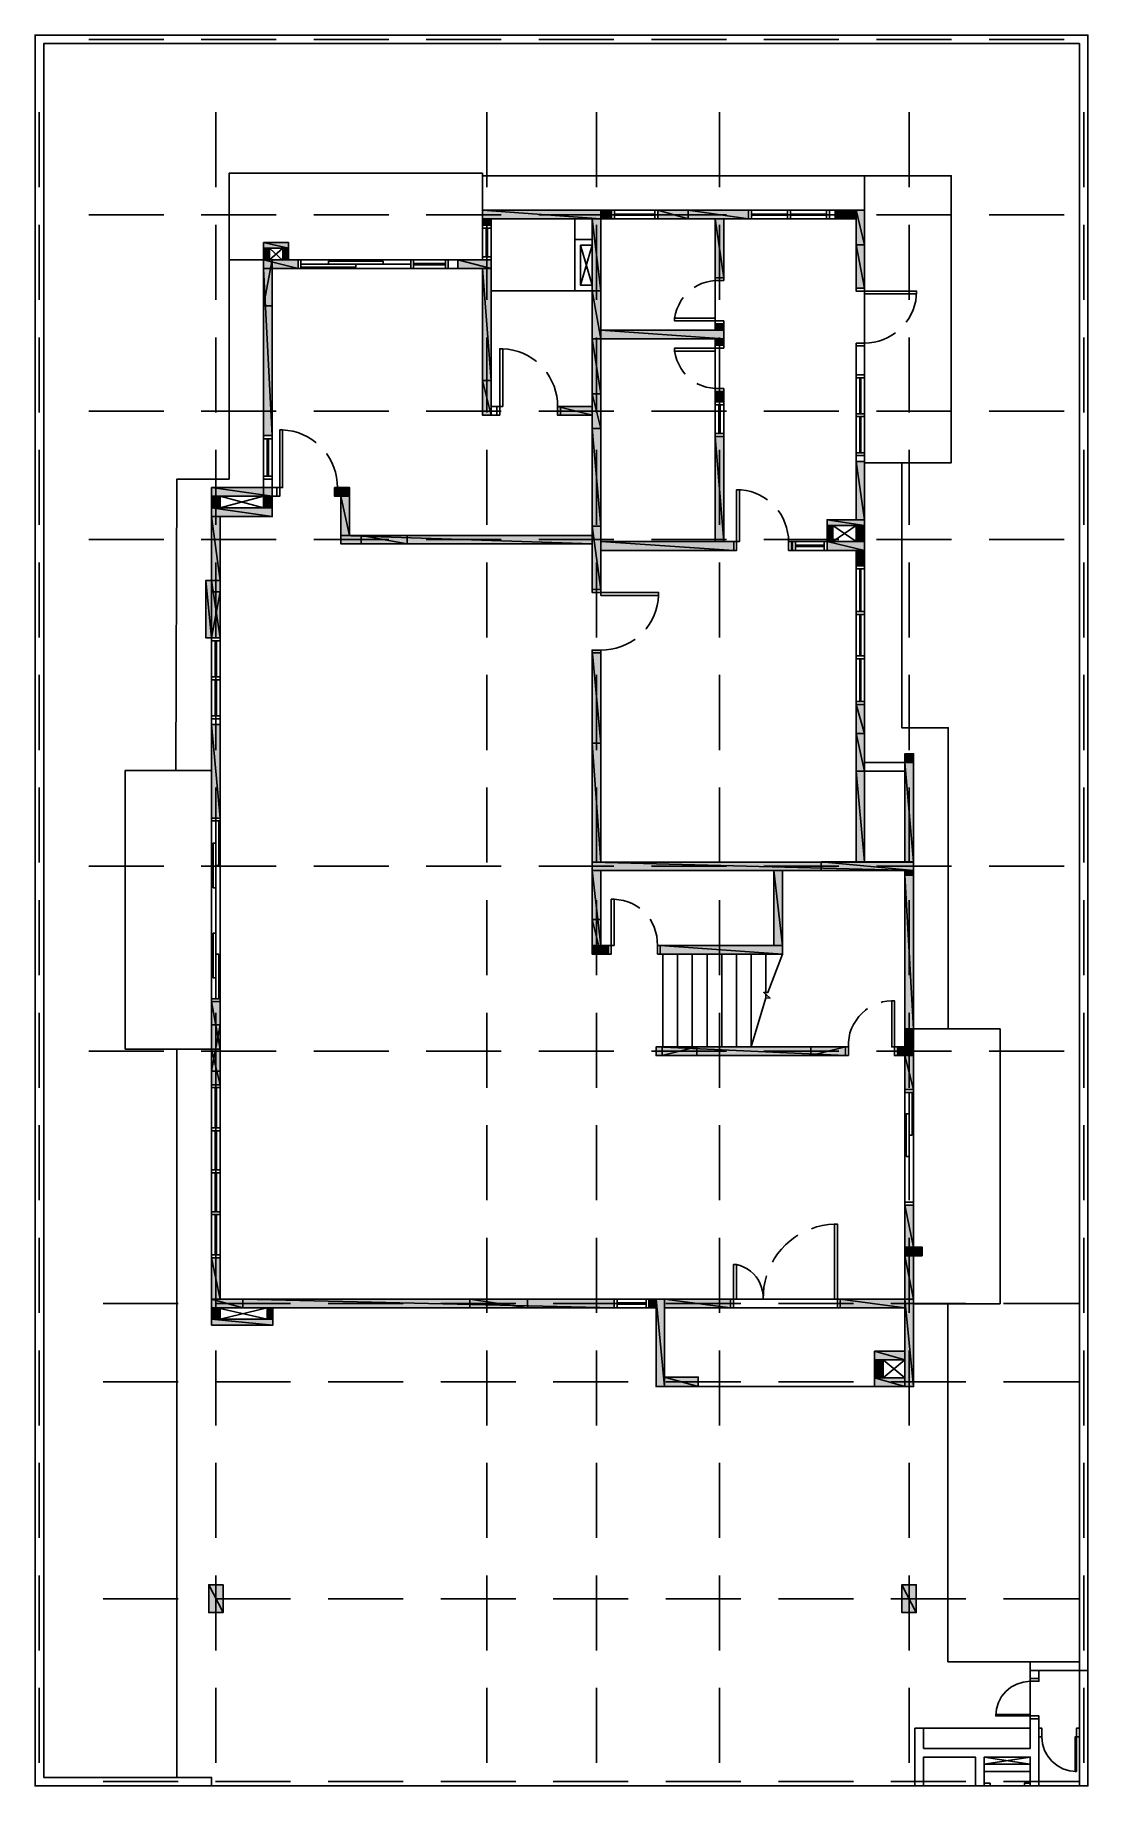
# Model space of a CAD drawing. Header units: millimetres. Extents: x -73 to 18170, y -77 to 30262.
import ezdxf

# ---------------------------------------------------------------- set-up
doc = ezdxf.new("R2010")
doc.units = ezdxf.units.MM
for name, color, linetype, true_color in [('SRC-FILLSTROKE-000000', 7, 'Continuous', 0x000000), ('SRC-FILLSTROKE-636466', 7, 'Continuous', 0x636466), ('SRC-STROKE-000000', 7, 'Continuous', 0x000000), ('SRC-STROKE-636466', 7, 'Continuous', 0x636466), ('SRC-STROKE-767676', 7, 'Continuous', 0x767676), ('SRC-STROKE-808080', 7, 'Continuous', 0x808080), ('SRC-STROKE-939598', 7, 'Continuous', 0x939598)]:
    doc.layers.add(name, color=color, linetype=linetype, true_color=true_color)

msp = doc.modelspace()

# ---------------------------------------------------------------- hatches: boundary and pattern name
at = {"layer": 'SRC-FILLSTROKE-000000', "true_color": 0x000000}
h = msp.add_hatch(color=7, dxfattribs=at)
h.dxf.hatch_style = 1
h.paths.add_polyline_path([(9731, 27225), (7679, 27225), (9731, 27075), (9731, 27225)])
h = msp.add_hatch(color=7, dxfattribs=at)
h.dxf.hatch_style = 1
h.paths.add_polyline_path([(7679, 27225), (9731, 27075), (7679, 27075), (7679, 27225)])
h = msp.add_hatch(color=7, dxfattribs=at)
h.dxf.hatch_style = 1
h.paths.add_polyline_path([(7831, 27075), (7679, 27075), (7831, 26967), (7831, 27075)])
h = msp.add_hatch(color=7, dxfattribs=at)
h.dxf.hatch_style = 1
h.paths.add_polyline_path([(7679, 27075), (7831, 26967), (7679, 26967), (7679, 27075)])
h = msp.add_hatch(color=7, dxfattribs=at)
h.dxf.hatch_style = 1
h.paths.add_polyline_path([(9731, 27075), (9579, 27075), (9731, 25827), (9731, 27075)])
h = msp.add_hatch(color=7, dxfattribs=at)
h.dxf.hatch_style = 1
h.paths.add_polyline_path([(9579, 27075), (9731, 25827), (9579, 25827), (9579, 27075)])
h = msp.add_hatch(color=7, dxfattribs=at)
h.dxf.hatch_style = 1
h.paths.add_polyline_path([(9915, 27225), (9731, 27225), (9915, 27075), (9915, 27225)])
h = msp.add_hatch(color=7, dxfattribs=at)
h.dxf.hatch_style = 1
h.paths.add_polyline_path([(9731, 27225), (9915, 27075), (9731, 27075), (9731, 27225)])
h = msp.add_hatch(color=7, dxfattribs=at)
h.dxf.hatch_style = 1
h.paths.add_polyline_path([(11241, 27225), (10715, 27225), (11241, 27075), (11241, 27225)])
h = msp.add_hatch(color=7, dxfattribs=at)
h.dxf.hatch_style = 1
h.paths.add_polyline_path([(10715, 27225), (11241, 27075), (10715, 27075), (10715, 27225)])
h = msp.add_hatch(color=7, dxfattribs=at)
h.dxf.hatch_style = 1
h.paths.add_polyline_path([(11861, 27075), (11709, 27075), (11861, 26057), (11861, 27075)])
h = msp.add_hatch(color=7, dxfattribs=at)
h.dxf.hatch_style = 1
h.paths.add_polyline_path([(11709, 27075), (11861, 26057), (11709, 26057), (11709, 27075)])
h = msp.add_hatch(color=7, dxfattribs=at)
h.dxf.hatch_style = 1
h.paths.add_polyline_path([(14151, 27225), (13789, 27225), (14151, 27075), (14151, 27225)])
h = msp.add_hatch(color=7, dxfattribs=at)
h.dxf.hatch_style = 1
h.paths.add_polyline_path([(13789, 27225), (14151, 27075), (13789, 27075), (13789, 27225)])
h = msp.add_hatch(color=7, dxfattribs=at)
h.dxf.hatch_style = 1
h.paths.add_polyline_path([(4319, 26666), (3886, 26666), (4319, 26566), (4319, 26666)])
h = msp.add_hatch(color=7, dxfattribs=at)
h.dxf.hatch_style = 1
h.paths.add_polyline_path([(3886, 26666), (4319, 26566), (3886, 26566), (3886, 26666)])
h = msp.add_hatch(color=7, dxfattribs=at)
h.dxf.hatch_style = 1
h.paths.add_polyline_path([(3987, 26566), (3886, 26566), (3987, 26367), (3987, 26566)])
h = msp.add_hatch(color=7, dxfattribs=at)
h.dxf.hatch_style = 1
h.paths.add_polyline_path([(3886, 26566), (3987, 26367), (3886, 26367), (3886, 26566)])
h = msp.add_hatch(color=7, dxfattribs=at)
h.dxf.hatch_style = 1
h.paths.add_polyline_path([(4319, 26566), (4219, 26566), (4319, 26367), (4319, 26566)])
h = msp.add_hatch(color=7, dxfattribs=at)
h.dxf.hatch_style = 1
h.paths.add_polyline_path([(4219, 26566), (4319, 26367), (4219, 26367), (4219, 26566)])
h = msp.add_hatch(color=7, dxfattribs=at)
h.dxf.hatch_style = 1
h.paths.add_polyline_path([(14301, 26624), (14151, 26624), (14301, 25875), (14301, 26624)])
h = msp.add_hatch(color=7, dxfattribs=at)
h.dxf.hatch_style = 1
h.paths.add_polyline_path([(14151, 26624), (14301, 25875), (14151, 25875), (14151, 26624)])
h = msp.add_hatch(color=7, dxfattribs=at)
h.dxf.hatch_style = 1
h.paths.add_polyline_path([(4486, 26367), (3886, 26367), (4486, 26217), (4486, 26367)])
h = msp.add_hatch(color=7, dxfattribs=at)
h.dxf.hatch_style = 1
h.paths.add_polyline_path([(3886, 26367), (4486, 26217), (3886, 26217), (3886, 26367)])
h = msp.add_hatch(color=7, dxfattribs=at)
h.dxf.hatch_style = 1
h.paths.add_polyline_path([(3886, 26367), (3886, 25567), (4037, 26367), (3886, 26367)])
h = msp.add_hatch(color=7, dxfattribs=at)
h.dxf.hatch_style = 1
h.paths.add_polyline_path([(3886, 25567), (4037, 26367), (4037, 25567), (3886, 25567)])
h = msp.add_hatch(color=7, dxfattribs=at)
h.dxf.hatch_style = 1
h.paths.add_polyline_path([(4037, 26217), (3886, 26217), (4037, 23320), (4037, 26217)])
h = msp.add_hatch(color=7, dxfattribs=at)
h.dxf.hatch_style = 1
h.paths.add_polyline_path([(3886, 26217), (4037, 23320), (3886, 23320), (3886, 26217)])
h = msp.add_hatch(color=7, dxfattribs=at)
h.dxf.hatch_style = 1
h.paths.add_polyline_path([(7831, 26367), (7250, 26367), (7831, 26217), (7831, 26367)])
h = msp.add_hatch(color=7, dxfattribs=at)
h.dxf.hatch_style = 1
h.paths.add_polyline_path([(7250, 26367), (7831, 26217), (7250, 26217), (7250, 26367)])
h = msp.add_hatch(color=7, dxfattribs=at)
h.dxf.hatch_style = 1
h.paths.add_polyline_path([(7831, 26217), (7679, 26217), (7831, 24276), (7831, 26217)])
h = msp.add_hatch(color=7, dxfattribs=at)
h.dxf.hatch_style = 1
h.paths.add_polyline_path([(7679, 26217), (7831, 24276), (7679, 24276), (7679, 26217)])
h = msp.add_hatch(color=7, dxfattribs=at)
h.dxf.hatch_style = 1
h.paths.add_polyline_path([(9731, 25827), (9579, 25827), (9731, 24997), (9731, 25827)])
h = msp.add_hatch(color=7, dxfattribs=at)
h.dxf.hatch_style = 1
h.paths.add_polyline_path([(9579, 25827), (9731, 24997), (9579, 24997), (9579, 25827)])
h = msp.add_hatch(color=7, dxfattribs=at)
h.dxf.hatch_style = 1
h.paths.add_polyline_path([(11861, 25257), (11709, 25257), (11861, 25147), (11861, 25257)])
h = msp.add_hatch(color=7, dxfattribs=at)
h.dxf.hatch_style = 1
h.paths.add_polyline_path([(11709, 25257), (11861, 25147), (11709, 25147), (11709, 25257)])
h = msp.add_hatch(color=7, dxfattribs=at)
h.dxf.hatch_style = 1
h.paths.add_polyline_path([(9731, 24997), (9579, 24997), (9731, 24046), (9731, 24997)])
h = msp.add_hatch(color=7, dxfattribs=at)
h.dxf.hatch_style = 1
h.paths.add_polyline_path([(9579, 24997), (9731, 24046), (9579, 24046), (9579, 24997)])
h = msp.add_hatch(color=7, dxfattribs=at)
h.dxf.hatch_style = 1
h.paths.add_polyline_path([(11861, 25147), (9731, 25147), (11861, 24997), (11861, 25147)])
h = msp.add_hatch(color=7, dxfattribs=at)
h.dxf.hatch_style = 1
h.paths.add_polyline_path([(9731, 25147), (11861, 24997), (9731, 24997), (9731, 25147)])
h = msp.add_hatch(color=7, dxfattribs=at)
h.dxf.hatch_style = 1
h.paths.add_polyline_path([(11861, 24997), (11709, 24997), (11861, 24887), (11861, 24997)])
h = msp.add_hatch(color=7, dxfattribs=at)
h.dxf.hatch_style = 1
h.paths.add_polyline_path([(11709, 24997), (11861, 24887), (11709, 24887), (11709, 24997)])
h = msp.add_hatch(color=7, dxfattribs=at)
h.dxf.hatch_style = 1
h.paths.add_polyline_path([(11861, 24087), (11709, 24087), (11861, 23905), (11861, 24087)])
h = msp.add_hatch(color=7, dxfattribs=at)
h.dxf.hatch_style = 1
h.paths.add_polyline_path([(11709, 24087), (11861, 23905), (11709, 23905), (11709, 24087)])
h = msp.add_hatch(color=7, dxfattribs=at)
h.dxf.hatch_style = 1
h.paths.add_polyline_path([(9579, 23827), (8979, 23827), (9579, 23676), (9579, 23827)])
h = msp.add_hatch(color=7, dxfattribs=at)
h.dxf.hatch_style = 1
h.paths.add_polyline_path([(8979, 23827), (9579, 23676), (8979, 23676), (8979, 23827)])
h = msp.add_hatch(color=7, dxfattribs=at)
h.dxf.hatch_style = 1
h.paths.add_polyline_path([(9731, 23446), (9579, 23446), (9731, 21754), (9731, 23446)])
h = msp.add_hatch(color=7, dxfattribs=at)
h.dxf.hatch_style = 1
h.paths.add_polyline_path([(9579, 23446), (9731, 21754), (9579, 21754), (9579, 23446)])
h = msp.add_hatch(color=7, dxfattribs=at)
h.dxf.hatch_style = 1
h.paths.add_polyline_path([(11861, 23307), (11709, 23307), (11861, 21485), (11861, 23307)])
h = msp.add_hatch(color=7, dxfattribs=at)
h.dxf.hatch_style = 1
h.paths.add_polyline_path([(11709, 23307), (11861, 21485), (11709, 21485), (11709, 23307)])
h = msp.add_hatch(color=7, dxfattribs=at)
h.dxf.hatch_style = 1
h.paths.add_polyline_path([(14301, 22874), (14151, 22874), (14301, 21864), (14301, 22874)])
h = msp.add_hatch(color=7, dxfattribs=at)
h.dxf.hatch_style = 1
h.paths.add_polyline_path([(14151, 22874), (14301, 21864), (14151, 21864), (14151, 22874)])
h = msp.add_hatch(color=7, dxfattribs=at)
h.dxf.hatch_style = 1
h.paths.add_polyline_path([(3136, 22269), (2986, 22269), (3136, 22070), (3136, 22269)])
h = msp.add_hatch(color=7, dxfattribs=at)
h.dxf.hatch_style = 1
h.paths.add_polyline_path([(2986, 22269), (3136, 22070), (2986, 22070), (2986, 22269)])
h = msp.add_hatch(color=7, dxfattribs=at)
h.dxf.hatch_style = 1
h.paths.add_polyline_path([(4037, 22269), (3886, 22269), (4037, 22070), (4037, 22269)])
h = msp.add_hatch(color=7, dxfattribs=at)
h.dxf.hatch_style = 1
h.paths.add_polyline_path([(3886, 22269), (4037, 22070), (3886, 22070), (3886, 22269)])
h = msp.add_hatch(color=7, dxfattribs=at)
h.dxf.hatch_style = 1
h.paths.add_polyline_path([(5376, 22419), (5116, 22419), (5376, 22269), (5376, 22419)])
h = msp.add_hatch(color=7, dxfattribs=at)
h.dxf.hatch_style = 1
h.paths.add_polyline_path([(5116, 22419), (5376, 22269), (5116, 22269), (5116, 22419)])
h = msp.add_hatch(color=7, dxfattribs=at)
h.dxf.hatch_style = 1
h.paths.add_polyline_path([(5376, 22269), (5227, 22269), (5376, 21593), (5376, 22269)])
h = msp.add_hatch(color=7, dxfattribs=at)
h.dxf.hatch_style = 1
h.paths.add_polyline_path([(5227, 22269), (5376, 21593), (5227, 21593), (5227, 22269)])
h = msp.add_hatch(color=7, dxfattribs=at)
h.dxf.hatch_style = 1
h.paths.add_polyline_path([(4037, 22070), (2986, 22070), (4037, 21918), (4037, 22070)])
h = msp.add_hatch(color=7, dxfattribs=at)
h.dxf.hatch_style = 1
h.paths.add_polyline_path([(2986, 22070), (4037, 21918), (2986, 21918), (2986, 22070)])
h = msp.add_hatch(color=7, dxfattribs=at)
h.dxf.hatch_style = 1
h.paths.add_polyline_path([(3136, 21918), (2986, 21918), (3136, 20813), (3136, 21918)])
h = msp.add_hatch(color=7, dxfattribs=at)
h.dxf.hatch_style = 1
h.paths.add_polyline_path([(2986, 21918), (3136, 20813), (2986, 20813), (2986, 21918)])
h = msp.add_hatch(color=7, dxfattribs=at)
h.dxf.hatch_style = 1
h.paths.add_polyline_path([(14301, 21864), (13651, 21864), (14301, 21765), (14301, 21864)])
h = msp.add_hatch(color=7, dxfattribs=at)
h.dxf.hatch_style = 1
h.paths.add_polyline_path([(13651, 21864), (14301, 21765), (13651, 21765), (13651, 21864)])
h = msp.add_hatch(color=7, dxfattribs=at)
h.dxf.hatch_style = 1
h.paths.add_polyline_path([(9579, 21593), (5227, 21593), (9579, 21444), (9579, 21593)])
h = msp.add_hatch(color=7, dxfattribs=at)
h.dxf.hatch_style = 1
h.paths.add_polyline_path([(5227, 21593), (9579, 21444), (5227, 21444), (5227, 21593)])
h = msp.add_hatch(color=7, dxfattribs=at)
h.dxf.hatch_style = 1
h.paths.add_polyline_path([(5575, 21444), (6377, 21444), (5575, 21593), (5575, 21444)])
h = msp.add_hatch(color=7, dxfattribs=at)
h.dxf.hatch_style = 1
h.paths.add_polyline_path([(6377, 21444), (5575, 21593), (6377, 21593), (6377, 21444)])
h = msp.add_hatch(color=7, dxfattribs=at)
h.dxf.hatch_style = 1
h.paths.add_polyline_path([(13750, 21765), (13651, 21765), (13750, 21485), (13750, 21765)])
h = msp.add_hatch(color=7, dxfattribs=at)
h.dxf.hatch_style = 1
h.paths.add_polyline_path([(13651, 21765), (13750, 21485), (13651, 21485), (13651, 21765)])
h = msp.add_hatch(color=7, dxfattribs=at)
h.dxf.hatch_style = 1
h.paths.add_polyline_path([(14301, 21765), (14151, 21765), (14301, 21485), (14301, 21765)])
h = msp.add_hatch(color=7, dxfattribs=at)
h.dxf.hatch_style = 1
h.paths.add_polyline_path([(14151, 21765), (14301, 21485), (14151, 21485), (14151, 21765)])
h = msp.add_hatch(color=7, dxfattribs=at)
h.dxf.hatch_style = 1
h.paths.add_polyline_path([(12032, 21485), (9731, 21485), (12032, 21333), (12032, 21485)])
h = msp.add_hatch(color=7, dxfattribs=at)
h.dxf.hatch_style = 1
h.paths.add_polyline_path([(9731, 21485), (12032, 21333), (9731, 21333), (9731, 21485)])
h = msp.add_hatch(color=7, dxfattribs=at)
h.dxf.hatch_style = 1
h.paths.add_polyline_path([(14301, 21485), (13651, 21485), (14301, 21333), (14301, 21485)])
h = msp.add_hatch(color=7, dxfattribs=at)
h.dxf.hatch_style = 1
h.paths.add_polyline_path([(13651, 21485), (14301, 21333), (13651, 21333), (13651, 21485)])
h = msp.add_hatch(color=7, dxfattribs=at)
h.dxf.hatch_style = 1
h.paths.add_polyline_path([(14301, 21333), (14151, 21333), (14301, 21065), (14301, 21333)])
h = msp.add_hatch(color=7, dxfattribs=at)
h.dxf.hatch_style = 1
h.paths.add_polyline_path([(14151, 21333), (14301, 21065), (14151, 21065), (14151, 21333)])
h = msp.add_hatch(color=7, dxfattribs=at)
h.dxf.hatch_style = 1
h.paths.add_polyline_path([(2986, 20813), (2887, 20813), (2986, 19815), (2986, 20813)])
h = msp.add_hatch(color=7, dxfattribs=at)
h.dxf.hatch_style = 1
h.paths.add_polyline_path([(2887, 20813), (2986, 19815), (2887, 19815), (2887, 20813)])
h = msp.add_hatch(color=7, dxfattribs=at)
h.dxf.hatch_style = 1
h.paths.add_polyline_path([(3136, 20813), (2986, 20813), (3136, 19815), (3136, 20813)])
h = msp.add_hatch(color=7, dxfattribs=at)
h.dxf.hatch_style = 1
h.paths.add_polyline_path([(2986, 20813), (3136, 19815), (2986, 19815), (2986, 20813)])
h = msp.add_hatch(color=7, dxfattribs=at)
h.dxf.hatch_style = 1
h.paths.add_polyline_path([(3136, 19815), (3136, 20614), (2986, 19815), (3136, 19815)])
h = msp.add_hatch(color=7, dxfattribs=at)
h.dxf.hatch_style = 1
h.paths.add_polyline_path([(3136, 20614), (2986, 19815), (2986, 20614), (3136, 20614)])
h = msp.add_hatch(color=7, dxfattribs=at)
h.dxf.hatch_style = 1
h.paths.add_polyline_path([(9731, 19604), (9579, 19604), (9731, 17990), (9731, 19604)])
h = msp.add_hatch(color=7, dxfattribs=at)
h.dxf.hatch_style = 1
h.paths.add_polyline_path([(9579, 19604), (9731, 17990), (9579, 17990), (9579, 19604)])
h = msp.add_hatch(color=7, dxfattribs=at)
h.dxf.hatch_style = 1
h.paths.add_polyline_path([(14301, 18664), (14151, 18664), (14301, 18159), (14301, 18664)])
h = msp.add_hatch(color=7, dxfattribs=at)
h.dxf.hatch_style = 1
h.paths.add_polyline_path([(14151, 18664), (14301, 18159), (14151, 18159), (14151, 18664)])
h = msp.add_hatch(color=7, dxfattribs=at)
h.dxf.hatch_style = 1
h.paths.add_polyline_path([(3136, 18313), (2986, 18313), (3136, 16695), (3136, 18313)])
h = msp.add_hatch(color=7, dxfattribs=at)
h.dxf.hatch_style = 1
h.paths.add_polyline_path([(2986, 18313), (3136, 16695), (2986, 16695), (2986, 18313)])
h = msp.add_hatch(color=7, dxfattribs=at)
h.dxf.hatch_style = 1
h.paths.add_polyline_path([(9731, 17990), (9579, 17990), (9731, 15932), (9731, 17990)])
h = msp.add_hatch(color=7, dxfattribs=at)
h.dxf.hatch_style = 1
h.paths.add_polyline_path([(9579, 17990), (9731, 15932), (9579, 15932), (9579, 17990)])
h = msp.add_hatch(color=7, dxfattribs=at)
h.dxf.hatch_style = 1
h.paths.add_polyline_path([(14301, 18159), (14151, 18159), (14301, 17509), (14301, 18159)])
h = msp.add_hatch(color=7, dxfattribs=at)
h.dxf.hatch_style = 1
h.paths.add_polyline_path([(14151, 18159), (14301, 17509), (14151, 17509), (14151, 18159)])
h = msp.add_hatch(color=7, dxfattribs=at)
h.dxf.hatch_style = 1
h.paths.add_polyline_path([(15148, 17808), (14998, 17808), (15148, 17659), (15148, 17808)])
h = msp.add_hatch(color=7, dxfattribs=at)
h.dxf.hatch_style = 1
h.paths.add_polyline_path([(14998, 17808), (15148, 17659), (14998, 17659), (14998, 17808)])
h = msp.add_hatch(color=7, dxfattribs=at)
h.dxf.hatch_style = 1
h.paths.add_polyline_path([(15148, 17659), (14998, 17659), (15148, 15934), (15148, 17659)])
h = msp.add_hatch(color=7, dxfattribs=at)
h.dxf.hatch_style = 1
h.paths.add_polyline_path([(14998, 17659), (15148, 15934), (14998, 15934), (14998, 17659)])
h = msp.add_hatch(color=7, dxfattribs=at)
h.dxf.hatch_style = 1
h.paths.add_polyline_path([(14301, 17509), (14151, 17509), (14301, 15934), (14301, 17509)])
h = msp.add_hatch(color=7, dxfattribs=at)
h.dxf.hatch_style = 1
h.paths.add_polyline_path([(14151, 17509), (14301, 15934), (14151, 15934), (14151, 17509)])
h = msp.add_hatch(color=7, dxfattribs=at)
h.dxf.hatch_style = 1
h.paths.add_polyline_path([(15148, 15932), (9579, 15932), (15148, 15785), (15148, 15932)])
h = msp.add_hatch(color=7, dxfattribs=at)
h.dxf.hatch_style = 1
h.paths.add_polyline_path([(9579, 15932), (15148, 15785), (9579, 15785), (9579, 15932)])
h = msp.add_hatch(color=7, dxfattribs=at)
h.dxf.hatch_style = 1
h.paths.add_polyline_path([(9731, 15785), (9579, 15785), (9731, 14487), (9731, 15785)])
h = msp.add_hatch(color=7, dxfattribs=at)
h.dxf.hatch_style = 1
h.paths.add_polyline_path([(9579, 15785), (9731, 14487), (9579, 14487), (9579, 15785)])
h = msp.add_hatch(color=7, dxfattribs=at)
h.dxf.hatch_style = 1
h.paths.add_polyline_path([(12879, 15785), (12730, 15785), (12879, 14487), (12879, 15785)])
h = msp.add_hatch(color=7, dxfattribs=at)
h.dxf.hatch_style = 1
h.paths.add_polyline_path([(12730, 15785), (12879, 14487), (12730, 14487), (12730, 15785)])
h = msp.add_hatch(color=7, dxfattribs=at)
h.dxf.hatch_style = 1
h.paths.add_polyline_path([(15148, 15934), (13549, 15934), (15148, 15785), (15148, 15934)])
h = msp.add_hatch(color=7, dxfattribs=at)
h.dxf.hatch_style = 1
h.paths.add_polyline_path([(13549, 15934), (15148, 15785), (13549, 15785), (13549, 15934)])
h = msp.add_hatch(color=7, dxfattribs=at)
h.dxf.hatch_style = 1
h.paths.add_polyline_path([(15148, 15934), (14151, 15934), (15148, 15932), (15148, 15934)])
h = msp.add_hatch(color=7, dxfattribs=at)
h.dxf.hatch_style = 1
h.paths.add_polyline_path([(14151, 15934), (15148, 15932), (14151, 15932), (14151, 15934)])
h = msp.add_hatch(color=7, dxfattribs=at)
h.dxf.hatch_style = 1
h.paths.add_polyline_path([(15148, 15785), (14998, 15785), (15148, 15707), (15148, 15785)])
h = msp.add_hatch(color=7, dxfattribs=at)
h.dxf.hatch_style = 1
h.paths.add_polyline_path([(14998, 15785), (15148, 15707), (14998, 15707), (14998, 15785)])
h = msp.add_hatch(color=7, dxfattribs=at)
h.dxf.hatch_style = 1
h.paths.add_polyline_path([(15148, 15707), (14998, 15707), (15148, 13040), (15148, 15707)])
h = msp.add_hatch(color=7, dxfattribs=at)
h.dxf.hatch_style = 1
h.paths.add_polyline_path([(14998, 15707), (15148, 13040), (14998, 13040), (14998, 15707)])
h = msp.add_hatch(color=7, dxfattribs=at)
h.dxf.hatch_style = 1
h.paths.add_polyline_path([(9579, 14337), (9731, 14337), (9579, 14938), (9579, 14337)])
h = msp.add_hatch(color=7, dxfattribs=at)
h.dxf.hatch_style = 1
h.paths.add_polyline_path([(9731, 14337), (9579, 14938), (9731, 14938), (9731, 14337)])
h = msp.add_hatch(color=7, dxfattribs=at)
h.dxf.hatch_style = 1
h.paths.add_polyline_path([(9861, 14487), (9579, 14487), (9861, 14337), (9861, 14487)])
h = msp.add_hatch(color=7, dxfattribs=at)
h.dxf.hatch_style = 1
h.paths.add_polyline_path([(9579, 14487), (9861, 14337), (9579, 14337), (9579, 14487)])
h = msp.add_hatch(color=7, dxfattribs=at)
h.dxf.hatch_style = 1
h.paths.add_polyline_path([(12879, 14487), (10760, 14487), (12879, 14337), (12879, 14487)])
h = msp.add_hatch(color=7, dxfattribs=at)
h.dxf.hatch_style = 1
h.paths.add_polyline_path([(10760, 14487), (12879, 14337), (10760, 14337), (10760, 14487)])
h = msp.add_hatch(color=7, dxfattribs=at)
h.dxf.hatch_style = 1
h.paths.add_polyline_path([(3136, 13514), (2986, 13514), (3136, 12689), (3136, 13514)])
h = msp.add_hatch(color=7, dxfattribs=at)
h.dxf.hatch_style = 1
h.paths.add_polyline_path([(2986, 13514), (3136, 12689), (2986, 12689), (2986, 13514)])
h = msp.add_hatch(color=7, dxfattribs=at)
h.dxf.hatch_style = 1
h.paths.add_polyline_path([(3136, 12309), (3136, 13109), (2986, 12309), (3136, 12309)])
h = msp.add_hatch(color=7, dxfattribs=at)
h.dxf.hatch_style = 1
h.paths.add_polyline_path([(3136, 13109), (2986, 12309), (2986, 13109), (3136, 13109)])
h = msp.add_hatch(color=7, dxfattribs=at)
h.dxf.hatch_style = 1
h.paths.add_polyline_path([(15148, 13040), (14998, 13040), (15148, 12730), (15148, 13040)])
h = msp.add_hatch(color=7, dxfattribs=at)
h.dxf.hatch_style = 1
h.paths.add_polyline_path([(14998, 13040), (15148, 12730), (14998, 12730), (14998, 13040)])
h = msp.add_hatch(color=7, dxfattribs=at)
h.dxf.hatch_style = 1
h.paths.add_polyline_path([(3136, 12689), (2986, 12689), (3136, 12073), (3136, 12689)])
h = msp.add_hatch(color=7, dxfattribs=at)
h.dxf.hatch_style = 1
h.paths.add_polyline_path([(2986, 12689), (3136, 12073), (2986, 12073), (2986, 12689)])
h = msp.add_hatch(color=7, dxfattribs=at)
h.dxf.hatch_style = 1
h.paths.add_polyline_path([(13969, 12730), (10687, 12730), (13969, 12578), (13969, 12730)])
h = msp.add_hatch(color=7, dxfattribs=at)
h.dxf.hatch_style = 1
h.paths.add_polyline_path([(10687, 12730), (13969, 12578), (10687, 12578), (10687, 12730)])
h = msp.add_hatch(color=7, dxfattribs=at)
h.dxf.hatch_style = 1
h.paths.add_polyline_path([(11393, 12578), (11393, 12730), (10793, 12578), (11393, 12578)])
h = msp.add_hatch(color=7, dxfattribs=at)
h.dxf.hatch_style = 1
h.paths.add_polyline_path([(11393, 12730), (10793, 12578), (10793, 12730), (11393, 12730)])
h = msp.add_hatch(color=7, dxfattribs=at)
h.dxf.hatch_style = 1
h.paths.add_polyline_path([(13969, 12578), (13969, 12730), (13369, 12578), (13969, 12578)])
h = msp.add_hatch(color=7, dxfattribs=at)
h.dxf.hatch_style = 1
h.paths.add_polyline_path([(13969, 12730), (13369, 12578), (13369, 12730), (13969, 12730)])
h = msp.add_hatch(color=7, dxfattribs=at)
h.dxf.hatch_style = 1
h.paths.add_polyline_path([(15148, 12730), (14868, 12730), (15148, 12578), (15148, 12730)])
h = msp.add_hatch(color=7, dxfattribs=at)
h.dxf.hatch_style = 1
h.paths.add_polyline_path([(14868, 12730), (15148, 12578), (14868, 12578), (14868, 12730)])
h = msp.add_hatch(color=7, dxfattribs=at)
h.dxf.hatch_style = 1
h.paths.add_polyline_path([(15148, 12578), (14998, 12578), (15148, 11989), (15148, 12578)])
h = msp.add_hatch(color=7, dxfattribs=at)
h.dxf.hatch_style = 1
h.paths.add_polyline_path([(14998, 12578), (15148, 11989), (14998, 11989), (14998, 12578)])
h = msp.add_hatch(color=7, dxfattribs=at)
h.dxf.hatch_style = 1
h.paths.add_polyline_path([(15148, 9989), (14998, 9989), (15148, 9259), (15148, 9989)])
h = msp.add_hatch(color=7, dxfattribs=at)
h.dxf.hatch_style = 1
h.paths.add_polyline_path([(14998, 9989), (15148, 9259), (14998, 9259), (14998, 9989)])
h = msp.add_hatch(color=7, dxfattribs=at)
h.dxf.hatch_style = 1
h.paths.add_polyline_path([(15297, 9259), (14998, 9259), (15297, 9109), (15297, 9259)])
h = msp.add_hatch(color=7, dxfattribs=at)
h.dxf.hatch_style = 1
h.paths.add_polyline_path([(14998, 9259), (15297, 9109), (14998, 9109), (14998, 9259)])
h = msp.add_hatch(color=7, dxfattribs=at)
h.dxf.hatch_style = 1
h.paths.add_polyline_path([(15148, 9109), (14998, 9109), (15148, 8357), (15148, 9109)])
h = msp.add_hatch(color=7, dxfattribs=at)
h.dxf.hatch_style = 1
h.paths.add_polyline_path([(14998, 9109), (15148, 8357), (14998, 8357), (14998, 9109)])
h = msp.add_hatch(color=7, dxfattribs=at)
h.dxf.hatch_style = 1
h.paths.add_polyline_path([(3136, 9072), (2986, 9072), (3136, 8357), (3136, 9072)])
h = msp.add_hatch(color=7, dxfattribs=at)
h.dxf.hatch_style = 1
h.paths.add_polyline_path([(2986, 9072), (3136, 8357), (2986, 8357), (2986, 9072)])
h = msp.add_hatch(color=7, dxfattribs=at)
h.dxf.hatch_style = 1
h.paths.add_polyline_path([(3526, 8357), (2986, 8357), (3526, 8208), (3526, 8357)])
h = msp.add_hatch(color=7, dxfattribs=at)
h.dxf.hatch_style = 1
h.paths.add_polyline_path([(2986, 8357), (3526, 8208), (2986, 8208), (2986, 8357)])
h = msp.add_hatch(color=7, dxfattribs=at)
h.dxf.hatch_style = 1
h.paths.add_polyline_path([(3136, 8208), (2986, 8208), (3136, 8009), (3136, 8208)])
h = msp.add_hatch(color=7, dxfattribs=at)
h.dxf.hatch_style = 1
h.paths.add_polyline_path([(2986, 8208), (3136, 8009), (2986, 8009), (2986, 8208)])
h = msp.add_hatch(color=7, dxfattribs=at)
h.dxf.hatch_style = 1
h.paths.add_polyline_path([(9963, 8357), (3526, 8357), (9963, 8208), (9963, 8357)])
h = msp.add_hatch(color=7, dxfattribs=at)
h.dxf.hatch_style = 1
h.paths.add_polyline_path([(3526, 8357), (9963, 8208), (3526, 8208), (3526, 8357)])
h = msp.add_hatch(color=7, dxfattribs=at)
h.dxf.hatch_style = 1
h.paths.add_polyline_path([(4048, 8208), (3948, 8208), (4048, 8009), (4048, 8208)])
h = msp.add_hatch(color=7, dxfattribs=at)
h.dxf.hatch_style = 1
h.paths.add_polyline_path([(3948, 8208), (4048, 8009), (3948, 8009), (3948, 8208)])
h = msp.add_hatch(color=7, dxfattribs=at)
h.dxf.hatch_style = 1
h.paths.add_polyline_path([(8457, 8357), (7458, 8357), (8457, 8208), (8457, 8357)])
h = msp.add_hatch(color=7, dxfattribs=at)
h.dxf.hatch_style = 1
h.paths.add_polyline_path([(7458, 8357), (8457, 8208), (7458, 8208), (7458, 8357)])
h = msp.add_hatch(color=7, dxfattribs=at)
h.dxf.hatch_style = 1
h.paths.add_polyline_path([(10687, 8357), (10563, 8357), (10687, 8208), (10687, 8357)])
h = msp.add_hatch(color=7, dxfattribs=at)
h.dxf.hatch_style = 1
h.paths.add_polyline_path([(10563, 8357), (10687, 8208), (10563, 8208), (10563, 8357)])
h = msp.add_hatch(color=7, dxfattribs=at)
h.dxf.hatch_style = 1
h.paths.add_polyline_path([(10836, 8357), (10687, 8357), (10836, 6843), (10836, 8357)])
h = msp.add_hatch(color=7, dxfattribs=at)
h.dxf.hatch_style = 1
h.paths.add_polyline_path([(10687, 8357), (10836, 6843), (10687, 6843), (10687, 8357)])
h = msp.add_hatch(color=7, dxfattribs=at)
h.dxf.hatch_style = 1
h.paths.add_polyline_path([(11978, 8357), (10836, 8357), (11978, 8208), (11978, 8357)])
h = msp.add_hatch(color=7, dxfattribs=at)
h.dxf.hatch_style = 1
h.paths.add_polyline_path([(10836, 8357), (11978, 8208), (10836, 8208), (10836, 8357)])
h = msp.add_hatch(color=7, dxfattribs=at)
h.dxf.hatch_style = 1
h.paths.add_polyline_path([(14998, 8357), (13878, 8357), (14998, 8208), (14998, 8357)])
h = msp.add_hatch(color=7, dxfattribs=at)
h.dxf.hatch_style = 1
h.paths.add_polyline_path([(13878, 8357), (14998, 8208), (13878, 8208), (13878, 8357)])
h = msp.add_hatch(color=7, dxfattribs=at)
h.dxf.hatch_style = 1
h.paths.add_polyline_path([(15148, 8357), (14998, 8357), (15148, 6843), (15148, 8357)])
h = msp.add_hatch(color=7, dxfattribs=at)
h.dxf.hatch_style = 1
h.paths.add_polyline_path([(14998, 8357), (15148, 6843), (14998, 6843), (14998, 8357)])
h = msp.add_hatch(color=7, dxfattribs=at)
h.dxf.hatch_style = 1
h.paths.add_polyline_path([(4048, 8009), (2986, 8009), (4048, 7909), (4048, 8009)])
h = msp.add_hatch(color=7, dxfattribs=at)
h.dxf.hatch_style = 1
h.paths.add_polyline_path([(2986, 8009), (4048, 7909), (2986, 7909), (2986, 8009)])
h = msp.add_hatch(color=7, dxfattribs=at)
h.dxf.hatch_style = 1
h.paths.add_polyline_path([(14998, 7454), (14474, 7454), (14998, 7304), (14998, 7454)])
h = msp.add_hatch(color=7, dxfattribs=at)
h.dxf.hatch_style = 1
h.paths.add_polyline_path([(14474, 7454), (14998, 7304), (14474, 7304), (14474, 7454)])
h = msp.add_hatch(color=7, dxfattribs=at)
h.dxf.hatch_style = 1
h.paths.add_polyline_path([(14623, 7304), (14474, 7304), (14623, 6992), (14623, 7304)])
h = msp.add_hatch(color=7, dxfattribs=at)
h.dxf.hatch_style = 1
h.paths.add_polyline_path([(14474, 7304), (14623, 6992), (14474, 6992), (14474, 7304)])
h = msp.add_hatch(color=7, dxfattribs=at)
h.dxf.hatch_style = 1
h.paths.add_polyline_path([(11417, 7008), (10836, 7008), (11417, 6843), (11417, 7008)])
h = msp.add_hatch(color=7, dxfattribs=at)
h.dxf.hatch_style = 1
h.paths.add_polyline_path([(10836, 7008), (11417, 6843), (10836, 6843), (10836, 7008)])
h = msp.add_hatch(color=7, dxfattribs=at)
h.dxf.hatch_style = 1
h.paths.add_polyline_path([(14998, 6992), (14474, 6992), (14998, 6843), (14998, 6992)])
h = msp.add_hatch(color=7, dxfattribs=at)
h.dxf.hatch_style = 1
h.paths.add_polyline_path([(14474, 6992), (14998, 6843), (14474, 6843), (14474, 6992)])
h = msp.add_hatch(color=7, dxfattribs=at)
h.dxf.hatch_style = 1
h.paths.add_polyline_path([(3186, 3409), (2937, 3409), (3186, 2928), (3186, 3409)])
h = msp.add_hatch(color=7, dxfattribs=at)
h.dxf.hatch_style = 1
h.paths.add_polyline_path([(2937, 3409), (3186, 2928), (2937, 2928), (2937, 3409)])
h = msp.add_hatch(color=7, dxfattribs=at)
h.dxf.hatch_style = 1
h.paths.add_polyline_path([(15195, 3409), (14946, 3409), (15195, 2928), (15195, 3409)])
h = msp.add_hatch(color=7, dxfattribs=at)
h.dxf.hatch_style = 1
h.paths.add_polyline_path([(14946, 3409), (15195, 2928), (14946, 2928), (14946, 3409)])
at = {"layer": 'SRC-FILLSTROKE-636466', "true_color": 0x636466}
h = msp.add_hatch(color=7, dxfattribs=at)
h.dxf.hatch_style = 1
h.paths.add_polyline_path([(12290, 27225), (11241, 27225), (12290, 27075), (12290, 27225)])
h = msp.add_hatch(color=7, dxfattribs=at)
h.dxf.hatch_style = 1
h.paths.add_polyline_path([(11241, 27225), (12290, 27075), (11241, 27075), (11241, 27225)])
h = msp.add_hatch(color=7, dxfattribs=at)
h.dxf.hatch_style = 1
h.paths.add_polyline_path([(14301, 27225), (14151, 27225), (14301, 26624), (14301, 27225)])
h = msp.add_hatch(color=7, dxfattribs=at)
h.dxf.hatch_style = 1
h.paths.add_polyline_path([(14151, 27225), (14301, 26624), (14151, 26624), (14151, 27225)])
h = msp.add_hatch(color=7, dxfattribs=at)
h.dxf.hatch_style = 1
h.paths.add_polyline_path([(7831, 24276), (7679, 24276), (7831, 23676), (7831, 24276)])
h = msp.add_hatch(color=7, dxfattribs=at)
h.dxf.hatch_style = 1
h.paths.add_polyline_path([(7679, 24276), (7831, 23676), (7679, 23676), (7679, 24276)])
h = msp.add_hatch(color=7, dxfattribs=at)
h.dxf.hatch_style = 1
h.paths.add_polyline_path([(9731, 24046), (9579, 24046), (9731, 23446), (9731, 24046)])
h = msp.add_hatch(color=7, dxfattribs=at)
h.dxf.hatch_style = 1
h.paths.add_polyline_path([(9579, 24046), (9731, 23446), (9579, 23446), (9579, 24046)])
h = msp.add_hatch(color=7, dxfattribs=at)
h.dxf.hatch_style = 1
h.paths.add_polyline_path([(4037, 22419), (2986, 22419), (4037, 22269), (4037, 22419)])
h = msp.add_hatch(color=7, dxfattribs=at)
h.dxf.hatch_style = 1
h.paths.add_polyline_path([(2986, 22419), (4037, 22269), (2986, 22269), (2986, 22419)])
h = msp.add_hatch(color=7, dxfattribs=at)
h.dxf.hatch_style = 1
h.paths.add_polyline_path([(9731, 21754), (9579, 21754), (9731, 20653), (9731, 21754)])
h = msp.add_hatch(color=7, dxfattribs=at)
h.dxf.hatch_style = 1
h.paths.add_polyline_path([(9579, 21754), (9731, 20653), (9579, 20653), (9579, 21754)])

# ---------------------------------------------------------------- linework, layer by layer
at = {"layer": 'SRC-FILLSTROKE-000000'}
for points in [[(9731, 27225), (7679, 27225), (9731, 27075), (9731, 27225)], [(7679, 27225), (9731, 27075), (7679, 27075), (7679, 27225)], [(7831, 27075), (7679, 27075), (7831, 26967), (7831, 27075)], [(7679, 27075), (7831, 26967), (7679, 26967), (7679, 27075)], [(9731, 27075), (9579, 27075), (9731, 25827), (9731, 27075)], [(9579, 27075), (9731, 25827), (9579, 25827), (9579, 27075)], [(9915, 27225), (9731, 27225), (9915, 27075), (9915, 27225)], [(9731, 27225), (9915, 27075), (9731, 27075), (9731, 27225)], [(11241, 27225), (10715, 27225), (11241, 27075), (11241, 27225)], [(10715, 27225), (11241, 27075), (10715, 27075), (10715, 27225)], [(11861, 27075), (11709, 27075), (11861, 26057), (11861, 27075)], [(11709, 27075), (11861, 26057), (11709, 26057), (11709, 27075)], [(14151, 27225), (13789, 27225), (14151, 27075), (14151, 27225)], [(13789, 27225), (14151, 27075), (13789, 27075), (13789, 27225)], [(4319, 26666), (3886, 26666), (4319, 26566), (4319, 26666)], [(3886, 26666), (4319, 26566), (3886, 26566), (3886, 26666)], [(3987, 26566), (3886, 26566), (3987, 26367), (3987, 26566)], [(3886, 26566), (3987, 26367), (3886, 26367), (3886, 26566)], [(4319, 26566), (4219, 26566), (4319, 26367), (4319, 26566)], [(4219, 26566), (4319, 26367), (4219, 26367), (4219, 26566)], [(14301, 26624), (14151, 26624), (14301, 25875), (14301, 26624)], [(14151, 26624), (14301, 25875), (14151, 25875), (14151, 26624)], [(4486, 26367), (3886, 26367), (4486, 26217), (4486, 26367)], [(3886, 26367), (4486, 26217), (3886, 26217), (3886, 26367)], [(3886, 26367), (3886, 25567), (4037, 26367), (3886, 26367)], [(3886, 25567), (4037, 26367), (4037, 25567), (3886, 25567)], [(4037, 26217), (3886, 26217), (4037, 23320), (4037, 26217)], [(3886, 26217), (4037, 23320), (3886, 23320), (3886, 26217)], [(7831, 26367), (7250, 26367), (7831, 26217), (7831, 26367)], [(7250, 26367), (7831, 26217), (7250, 26217), (7250, 26367)], [(7831, 26217), (7679, 26217), (7831, 24276), (7831, 26217)], [(7679, 26217), (7831, 24276), (7679, 24276), (7679, 26217)], [(9731, 25827), (9579, 25827), (9731, 24997), (9731, 25827)], [(9579, 25827), (9731, 24997), (9579, 24997), (9579, 25827)], [(11861, 25257), (11709, 25257), (11861, 25147), (11861, 25257)], [(11709, 25257), (11861, 25147), (11709, 25147), (11709, 25257)], [(9731, 24997), (9579, 24997), (9731, 24046), (9731, 24997)], [(9579, 24997), (9731, 24046), (9579, 24046), (9579, 24997)], [(11861, 25147), (9731, 25147), (11861, 24997), (11861, 25147)], [(9731, 25147), (11861, 24997), (9731, 24997), (9731, 25147)], [(11861, 24997), (11709, 24997), (11861, 24887), (11861, 24997)], [(11709, 24997), (11861, 24887), (11709, 24887), (11709, 24997)], [(11861, 24087), (11709, 24087), (11861, 23905), (11861, 24087)], [(11709, 24087), (11861, 23905), (11709, 23905), (11709, 24087)], [(9579, 23827), (8979, 23827), (9579, 23676), (9579, 23827)], [(8979, 23827), (9579, 23676), (8979, 23676), (8979, 23827)], [(9731, 23446), (9579, 23446), (9731, 21754), (9731, 23446)], [(9579, 23446), (9731, 21754), (9579, 21754), (9579, 23446)], [(11861, 23307), (11709, 23307), (11861, 21485), (11861, 23307)], [(11709, 23307), (11861, 21485), (11709, 21485), (11709, 23307)], [(14301, 22874), (14151, 22874), (14301, 21864), (14301, 22874)], [(14151, 22874), (14301, 21864), (14151, 21864), (14151, 22874)], [(3136, 22269), (2986, 22269), (3136, 22070), (3136, 22269)], [(2986, 22269), (3136, 22070), (2986, 22070), (2986, 22269)], [(4037, 22269), (3886, 22269), (4037, 22070), (4037, 22269)], [(3886, 22269), (4037, 22070), (3886, 22070), (3886, 22269)], [(5376, 22419), (5116, 22419), (5376, 22269), (5376, 22419)], [(5116, 22419), (5376, 22269), (5116, 22269), (5116, 22419)], [(5376, 22269), (5227, 22269), (5376, 21593), (5376, 22269)], [(5227, 22269), (5376, 21593), (5227, 21593), (5227, 22269)], [(4037, 22070), (2986, 22070), (4037, 21918), (4037, 22070)], [(2986, 22070), (4037, 21918), (2986, 21918), (2986, 22070)], [(3136, 21918), (2986, 21918), (3136, 20813), (3136, 21918)], [(2986, 21918), (3136, 20813), (2986, 20813), (2986, 21918)], [(14301, 21864), (13651, 21864), (14301, 21765), (14301, 21864)], [(13651, 21864), (14301, 21765), (13651, 21765), (13651, 21864)], [(9579, 21593), (5227, 21593), (9579, 21444), (9579, 21593)], [(5227, 21593), (9579, 21444), (5227, 21444), (5227, 21593)], [(5575, 21444), (6377, 21444), (5575, 21593), (5575, 21444)], [(6377, 21444), (5575, 21593), (6377, 21593), (6377, 21444)], [(13750, 21765), (13651, 21765), (13750, 21485), (13750, 21765)], [(13651, 21765), (13750, 21485), (13651, 21485), (13651, 21765)], [(14301, 21765), (14151, 21765), (14301, 21485), (14301, 21765)], [(14151, 21765), (14301, 21485), (14151, 21485), (14151, 21765)], [(12032, 21485), (9731, 21485), (12032, 21333), (12032, 21485)], [(9731, 21485), (12032, 21333), (9731, 21333), (9731, 21485)], [(14301, 21485), (13651, 21485), (14301, 21333), (14301, 21485)], [(13651, 21485), (14301, 21333), (13651, 21333), (13651, 21485)], [(14301, 21333), (14151, 21333), (14301, 21065), (14301, 21333)], [(14151, 21333), (14301, 21065), (14151, 21065), (14151, 21333)], [(2986, 20813), (2887, 20813), (2986, 19815), (2986, 20813)], [(2887, 20813), (2986, 19815), (2887, 19815), (2887, 20813)], [(3136, 20813), (2986, 20813), (3136, 19815), (3136, 20813)], [(2986, 20813), (3136, 19815), (2986, 19815), (2986, 20813)], [(3136, 19815), (3136, 20614), (2986, 19815), (3136, 19815)], [(3136, 20614), (2986, 19815), (2986, 20614), (3136, 20614)], [(9731, 19604), (9579, 19604), (9731, 17990), (9731, 19604)], [(9579, 19604), (9731, 17990), (9579, 17990), (9579, 19604)], [(14301, 18664), (14151, 18664), (14301, 18159), (14301, 18664)], [(14151, 18664), (14301, 18159), (14151, 18159), (14151, 18664)], [(3136, 18313), (2986, 18313), (3136, 16695), (3136, 18313)], [(2986, 18313), (3136, 16695), (2986, 16695), (2986, 18313)], [(9731, 17990), (9579, 17990), (9731, 15932), (9731, 17990)], [(9579, 17990), (9731, 15932), (9579, 15932), (9579, 17990)], [(14301, 18159), (14151, 18159), (14301, 17509), (14301, 18159)], [(14151, 18159), (14301, 17509), (14151, 17509), (14151, 18159)], [(15148, 17808), (14998, 17808), (15148, 17659), (15148, 17808)], [(14998, 17808), (15148, 17659), (14998, 17659), (14998, 17808)], [(15148, 17659), (14998, 17659), (15148, 15934), (15148, 17659)], [(14998, 17659), (15148, 15934), (14998, 15934), (14998, 17659)], [(14301, 17509), (14151, 17509), (14301, 15934), (14301, 17509)], [(14151, 17509), (14301, 15934), (14151, 15934), (14151, 17509)], [(15148, 15932), (9579, 15932), (15148, 15785), (15148, 15932)], [(9579, 15932), (15148, 15785), (9579, 15785), (9579, 15932)], [(9731, 15785), (9579, 15785), (9731, 14487), (9731, 15785)], [(9579, 15785), (9731, 14487), (9579, 14487), (9579, 15785)], [(12879, 15785), (12730, 15785), (12879, 14487), (12879, 15785)], [(12730, 15785), (12879, 14487), (12730, 14487), (12730, 15785)], [(15148, 15934), (13549, 15934), (15148, 15785), (15148, 15934)], [(13549, 15934), (15148, 15785), (13549, 15785), (13549, 15934)], [(15148, 15934), (14151, 15934), (15148, 15932), (15148, 15934)], [(14151, 15934), (15148, 15932), (14151, 15932), (14151, 15934)], [(15148, 15785), (14998, 15785), (15148, 15707), (15148, 15785)], [(14998, 15785), (15148, 15707), (14998, 15707), (14998, 15785)], [(15148, 15707), (14998, 15707), (15148, 13040), (15148, 15707)], [(14998, 15707), (15148, 13040), (14998, 13040), (14998, 15707)], [(9579, 14337), (9731, 14337), (9579, 14938), (9579, 14337)], [(9731, 14337), (9579, 14938), (9731, 14938), (9731, 14337)], [(9861, 14487), (9579, 14487), (9861, 14337), (9861, 14487)], [(9579, 14487), (9861, 14337), (9579, 14337), (9579, 14487)], [(12879, 14487), (10760, 14487), (12879, 14337), (12879, 14487)], [(10760, 14487), (12879, 14337), (10760, 14337), (10760, 14487)], [(3136, 13514), (2986, 13514), (3136, 12689), (3136, 13514)], [(2986, 13514), (3136, 12689), (2986, 12689), (2986, 13514)], [(3136, 12309), (3136, 13109), (2986, 12309), (3136, 12309)], [(3136, 13109), (2986, 12309), (2986, 13109), (3136, 13109)], [(15148, 13040), (14998, 13040), (15148, 12730), (15148, 13040)], [(14998, 13040), (15148, 12730), (14998, 12730), (14998, 13040)], [(3136, 12689), (2986, 12689), (3136, 12073), (3136, 12689)], [(2986, 12689), (3136, 12073), (2986, 12073), (2986, 12689)], [(13969, 12730), (10687, 12730), (13969, 12578), (13969, 12730)], [(10687, 12730), (13969, 12578), (10687, 12578), (10687, 12730)], [(11393, 12578), (11393, 12730), (10793, 12578), (11393, 12578)], [(11393, 12730), (10793, 12578), (10793, 12730), (11393, 12730)], [(13969, 12578), (13969, 12730), (13369, 12578), (13969, 12578)], [(13969, 12730), (13369, 12578), (13369, 12730), (13969, 12730)], [(15148, 12730), (14868, 12730), (15148, 12578), (15148, 12730)], [(14868, 12730), (15148, 12578), (14868, 12578), (14868, 12730)], [(15148, 12578), (14998, 12578), (15148, 11989), (15148, 12578)], [(14998, 12578), (15148, 11989), (14998, 11989), (14998, 12578)], [(15148, 9989), (14998, 9989), (15148, 9259), (15148, 9989)], [(14998, 9989), (15148, 9259), (14998, 9259), (14998, 9989)], [(15297, 9259), (14998, 9259), (15297, 9109), (15297, 9259)], [(14998, 9259), (15297, 9109), (14998, 9109), (14998, 9259)], [(15148, 9109), (14998, 9109), (15148, 8357), (15148, 9109)], [(14998, 9109), (15148, 8357), (14998, 8357), (14998, 9109)], [(3136, 9072), (2986, 9072), (3136, 8357), (3136, 9072)], [(2986, 9072), (3136, 8357), (2986, 8357), (2986, 9072)], [(3526, 8357), (2986, 8357), (3526, 8208), (3526, 8357)], [(2986, 8357), (3526, 8208), (2986, 8208), (2986, 8357)], [(3136, 8208), (2986, 8208), (3136, 8009), (3136, 8208)], [(2986, 8208), (3136, 8009), (2986, 8009), (2986, 8208)], [(9963, 8357), (3526, 8357), (9963, 8208), (9963, 8357)], [(3526, 8357), (9963, 8208), (3526, 8208), (3526, 8357)], [(4048, 8208), (3948, 8208), (4048, 8009), (4048, 8208)], [(3948, 8208), (4048, 8009), (3948, 8009), (3948, 8208)], [(8457, 8357), (7458, 8357), (8457, 8208), (8457, 8357)], [(7458, 8357), (8457, 8208), (7458, 8208), (7458, 8357)], [(10687, 8357), (10563, 8357), (10687, 8208), (10687, 8357)], [(10563, 8357), (10687, 8208), (10563, 8208), (10563, 8357)], [(10836, 8357), (10687, 8357), (10836, 6843), (10836, 8357)], [(10687, 8357), (10836, 6843), (10687, 6843), (10687, 8357)], [(11978, 8357), (10836, 8357), (11978, 8208), (11978, 8357)], [(10836, 8357), (11978, 8208), (10836, 8208), (10836, 8357)], [(14998, 8357), (13878, 8357), (14998, 8208), (14998, 8357)], [(13878, 8357), (14998, 8208), (13878, 8208), (13878, 8357)], [(15148, 8357), (14998, 8357), (15148, 6843), (15148, 8357)], [(14998, 8357), (15148, 6843), (14998, 6843), (14998, 8357)], [(4048, 8009), (2986, 8009), (4048, 7909), (4048, 8009)], [(2986, 8009), (4048, 7909), (2986, 7909), (2986, 8009)], [(14998, 7454), (14474, 7454), (14998, 7304), (14998, 7454)], [(14474, 7454), (14998, 7304), (14474, 7304), (14474, 7454)], [(14623, 7304), (14474, 7304), (14623, 6992), (14623, 7304)], [(14474, 7304), (14623, 6992), (14474, 6992), (14474, 7304)], [(11417, 7008), (10836, 7008), (11417, 6843), (11417, 7008)], [(10836, 7008), (11417, 6843), (10836, 6843), (10836, 7008)], [(14998, 6992), (14474, 6992), (14998, 6843), (14998, 6992)], [(14474, 6992), (14998, 6843), (14474, 6843), (14474, 6992)], [(3186, 3409), (2937, 3409), (3186, 2928), (3186, 3409)], [(2937, 3409), (3186, 2928), (2937, 2928), (2937, 3409)], [(15195, 3409), (14946, 3409), (15195, 2928), (15195, 3409)], [(14946, 3409), (15195, 2928), (14946, 2928), (14946, 3409)]]:
    msp.add_lwpolyline(points, dxfattribs=at)
at = {"layer": 'SRC-FILLSTROKE-636466'}
for points in [[(12290, 27225), (11241, 27225), (12290, 27075), (12290, 27225)], [(11241, 27225), (12290, 27075), (11241, 27075), (11241, 27225)], [(14301, 27225), (14151, 27225), (14301, 26624), (14301, 27225)], [(14151, 27225), (14301, 26624), (14151, 26624), (14151, 27225)], [(7831, 24276), (7679, 24276), (7831, 23676), (7831, 24276)], [(7679, 24276), (7831, 23676), (7679, 23676), (7679, 24276)], [(9731, 24046), (9579, 24046), (9731, 23446), (9731, 24046)], [(9579, 24046), (9731, 23446), (9579, 23446), (9579, 24046)], [(4037, 22419), (2986, 22419), (4037, 22269), (4037, 22419)], [(2986, 22419), (4037, 22269), (2986, 22269), (2986, 22419)], [(9731, 21754), (9579, 21754), (9731, 20653), (9731, 21754)], [(9579, 21754), (9731, 20653), (9579, 20653), (9579, 21754)]]:
    msp.add_lwpolyline(points, dxfattribs=at)
at = {"layer": 'SRC-STROKE-000000'}
for points in [[(2986, 72), (2986, -77), (-73, -77), (-73, 72), (-73, 30262), (77, 30262), (18170, 30262), (18170, 30113), (18170, -77), (18021, -77), (18021, 72), (18021, 30113), (14301, 30113), (77, 30113), (77, 26367), (77, 72), (2986, 72), (77, 72)], [(-73, 30262), (-73, -77), (18170, -77), (18170, 30262), (-73, 30262)], [(7679, 26367), (7679, 27866), (3886, 27866), (3288, 27866), (3288, 26367), (3886, 26367)], [(7679, 27825), (7679, 27225)], [(14301, 27825), (14301, 22850), (15800, 22850), (15800, 27825), (14301, 27825)], [(9579, 21593), (9579, 23676), (8979, 23676), (8979, 23827), (9579, 23827), (9579, 25827), (9579, 27075), (7831, 27075), (7831, 26967), (7679, 26967), (7679, 27075), (7679, 27225), (9280, 27225), (9579, 27225), (9731, 27225), (9731, 21494)], [(9579, 27075), (9280, 27075), (9280, 25827), (9579, 25827)], [(9731, 20835), (9731, 21333), (12032, 21333), (12032, 21485), (11861, 21485), (11861, 23307), (11709, 23307), (11709, 21485), (9731, 21485), (9731, 24997), (11709, 24997), (11709, 24887), (11861, 24887), (11861, 25257), (11709, 25257), (11709, 25147), (9731, 25147), (9731, 27075), (11709, 27075), (11709, 26057), (11861, 26057), (11861, 27075), (12290, 27075), (12290, 27225), (9731, 27225), (9731, 27075)], [(12290, 27075), (13789, 27075), (13789, 27225), (12290, 27225), (12290, 27075)], [(13789, 27225), (13789, 27075), (14151, 27075), (14151, 25875), (14301, 25875), (14301, 27075), (14301, 27225), (13789, 27225)], [(7679, 26367), (7831, 26367), (7831, 26967), (7679, 26967), (7679, 26367)], [(9579, 26720), (9280, 26720)], [(4018, 23320), (3886, 23320), (3886, 26666), (4037, 26666), (4319, 26666), (4319, 26367), (4486, 26367), (4486, 26217), (4037, 26217), (4037, 23320), (4037, 22568), (3886, 22568), (3886, 23320), (4037, 23320)], [(4219, 26566), (3987, 26566), (3987, 26367), (4219, 26367), (4219, 26566)], [(4219, 26566), (3987, 26367)], [(4219, 26358), (3987, 26566)], [(9579, 26620), (9380, 26620), (9380, 25927), (9579, 25927)], [(9380, 26620), (9579, 25927)], [(9380, 25927), (9579, 26620)], [(3886, 25567), (3886, 26367), (4037, 26367), (4037, 25567), (3886, 25567)], [(4486, 26217), (7250, 26217), (7250, 26367), (4486, 26367), (4486, 26217)], [(7679, 26217), (7250, 26217), (7250, 26367), (7679, 26367), (7831, 26367), (7831, 26217), (7831, 23827), (7931, 23827), (7931, 23676), (7831, 23676), (7679, 23676), (7679, 26217)], [(9280, 25827), (7831, 25827)], [(11709, 25257), (11709, 26057)], [(11709, 24087), (11709, 24887)], [(14151, 24874), (14301, 24874), (14301, 24373), (14151, 24373), (14151, 24874)], [(14151, 24373), (14301, 24373), (14301, 22874), (14151, 22874), (14151, 24373)], [(11861, 24087), (11709, 24087), (11709, 23905), (11861, 23905), (11861, 24087)], [(14151, 22874), (14151, 21864), (13651, 21864), (13651, 21485), (13651, 21333), (14151, 21333), (14151, 21065), (14301, 21065), (14301, 22874), (14151, 22874)], [(4037, 21918), (4037, 22269), (4117, 22269), (4117, 22419), (4037, 22419), (4037, 22568), (3886, 22568), (3886, 22269)], [(2986, 21918), (4037, 21918), (4037, 22419), (2986, 22419), (2986, 21918)], [(2986, 19815), (3136, 19815), (3136, 21918), (4037, 21918), (4037, 22269), (2986, 22269), (2986, 19815), (3136, 19815)], [(3886, 22269), (3136, 22070), (3136, 22269), (3886, 22269), (3886, 22070), (3136, 22070)], [(3886, 22070), (3136, 22269)], [(9579, 21593), (5376, 21593), (5376, 22269), (5376, 22419), (5116, 22419), (5116, 22269), (5227, 22269), (5227, 21444), (9579, 21444), (9579, 20653), (9731, 20653), (9731, 21333), (9731, 21593)], [(6377, 21444), (5575, 21444), (5575, 21593), (6377, 21593), (6377, 21444)], [(14151, 21765), (13750, 21485), (13750, 21765), (14151, 21765), (14151, 21485), (13750, 21485)], [(14151, 21485), (13750, 21765)], [(13651, 21333), (13651, 21485), (13031, 21485), (13031, 21333), (13651, 21333)], [(14151, 21065), (14301, 21065), (14301, 18664), (14151, 18664), (14151, 21065)], [(2986, 19815), (2986, 20813), (2887, 20813), (2887, 19815), (2986, 19815)], [(3136, 20614), (3136, 19815), (2986, 19815), (2986, 20614), (3136, 20614)], [(2986, 18313), (3136, 18313), (3136, 19815), (2986, 19815), (2986, 18313)], [(14998, 17659), (14998, 17808), (15148, 17808), (15148, 15707), (14998, 15707), (14998, 15785), (12879, 15785), (12879, 14337), (12730, 14337), (10760, 14337), (10760, 14487), (12730, 14487), (12730, 15785), (9731, 15785), (9731, 14487), (9861, 14487), (9861, 14337), (9579, 14337), (9579, 19604), (9731, 19604), (9731, 17990), (9731, 15932), (14151, 15932), (14151, 18664)], [(14301, 17659), (14301, 18664)], [(3136, 16695), (2986, 16695), (2986, 18313), (3136, 18313), (3136, 16695)], [(14301, 18159), (14301, 17509), (14151, 17509), (14151, 18159), (14301, 18159)], [(14998, 17659), (14301, 17659), (14301, 15934), (14998, 15934), (14998, 17659)], [(14301, 17509), (14998, 17509), (14998, 17659), (14301, 17659), (14301, 17509)], [(1487, 12689), (2986, 12689), (2986, 17518), (1487, 17518), (1487, 12689)], [(3136, 13514), (2986, 13514), (2986, 16695), (3136, 16695), (3136, 13514)], [(15148, 15934), (13549, 15934), (13549, 15785), (15148, 15785), (15148, 15934)], [(14998, 11989), (14998, 12578), (14868, 12578), (14868, 12730), (14998, 12730), (14998, 15707), (15148, 15707), (15148, 11989), (14998, 11989)], [(9579, 14337), (9579, 14938), (9731, 14938), (9731, 14337), (9579, 14337)], [(10806, 14337), (10806, 12730)], [(11059, 14337), (11059, 12730)], [(11315, 14337), (11315, 12730)], [(11571, 14337), (11571, 12730)], [(11826, 14337), (11826, 12730)], [(12080, 14337), (12080, 12730)], [(12335, 14337), (12335, 12730)], [(12335, 12730), (12589, 13577), (12663, 13575), (12552, 13670), (12626, 13670), (12879, 14337)], [(12591, 14337), (12589, 13670)], [(3136, 12073), (2986, 12073), (2986, 13514), (3136, 13514), (3136, 12073)], [(12589, 13640), (12589, 13577)], [(3136, 13109), (3136, 12309), (2986, 12309), (2986, 13109), (3136, 13109)], [(15148, 9259), (15148, 13040), (16647, 13040), (16647, 8279), (15148, 8279), (15148, 9109)], [(13969, 12730), (10687, 12730), (10687, 12578), (13969, 12578), (13969, 12730)], [(11393, 12578), (10793, 12578), (10793, 12730), (11393, 12730), (11393, 12578)], [(13969, 12578), (13369, 12578), (13369, 12730), (13969, 12730), (13969, 12578)], [(2986, 9072), (3136, 9072), (3136, 12073), (2986, 12073), (2986, 9072)], [(14998, 9989), (15148, 9989), (15148, 11989), (14998, 11989), (14998, 9989)], [(14998, 8357), (14998, 9989), (15148, 9989), (15148, 9259), (15297, 9259), (15297, 9109), (15148, 9109), (15148, 8357), (15148, 6843), (14474, 6843), (14474, 7454), (14998, 7454), (14998, 8208), (14474, 8208), (13878, 8208), (13878, 8357), (14998, 8357)], [(13146, 9467), (13092, 9432), (13009, 9369), (12931, 9300), (12858, 9224), (12793, 9142), (12734, 9055), (12704, 9001)], [(13778, 9660), (13674, 9651), (13570, 9636), (13469, 9610), (13378, 9579)], [(13778, 8357), (13828, 8357), (13828, 9660), (13778, 9660), (13778, 8357)], [(9963, 8357), (3136, 8357), (3136, 9072), (2986, 9072), (2986, 8357), (2986, 7909), (4048, 7909), (4048, 8208), (9963, 8208), (9963, 8357)], [(12028, 8357), (12078, 8357), (12078, 8958), (12028, 8958), (12028, 8357)], [(12600, 8760), (12576, 8669), (12556, 8568), (12546, 8464), (12543, 8357), (12541, 8427), (12533, 8496), (12515, 8561), (12491, 8626), (12459, 8687), (12420, 8743), (12374, 8795), (12325, 8841), (12268, 8882), (12208, 8914), (12145, 8940), (12078, 8958)], [(3526, 8208), (3526, 8357), (2986, 8357), (2986, 8208), (3526, 8208)], [(3948, 8208), (3948, 8009), (3136, 8009), (3136, 8208), (3948, 8208)], [(3136, 8009), (3948, 8208)], [(3136, 8197), (3948, 8009)], [(7458, 8357), (8457, 8357), (8457, 8208), (7458, 8208), (7458, 8357)], [(10563, 8357), (10563, 8208), (9963, 8208), (9963, 8357), (10563, 8357)], [(10687, 8208), (10563, 8208), (10563, 8357), (11978, 8357), (11978, 8208), (10836, 8208)], [(10687, 8357), (10687, 6843), (10836, 6843), (10836, 8357), (10687, 8357)], [(11978, 8208), (10836, 8208), (10836, 7008), (11417, 7008), (11417, 6843), (10836, 6843), (10687, 6843), (10687, 8208)], [(11978, 8208), (11978, 8357), (12028, 8357), (12028, 8208), (11978, 8208)], [(13878, 8357), (11978, 8357)], [(11978, 8208), (13878, 8208)], [(13828, 8208), (13828, 8357), (13878, 8357), (13878, 8208), (13828, 8208)], [(14998, 8357), (14998, 6843), (15148, 6843), (15148, 8357), (14998, 8357)], [(14998, 7304), (14623, 6992), (14623, 7304), (14998, 7304), (14998, 6992), (14623, 6992)], [(14998, 6992), (14623, 7304)], [(11417, 6843), (14474, 6843)], [(2937, 3409), (2937, 2928), (3186, 2928), (3186, 3409), (2937, 3409)], [(14946, 3409), (14946, 2928), (15195, 2928), (15195, 3409), (14946, 3409)], [(18170, 1923), (17171, 1923), (17171, 924), (15172, 924), (15172, -77), (15321, -77), (15321, 423), (16220, 423), (16220, -77), (16372, -77), (16372, 423), (17171, 423), (17171, -77), (17321, -77), (17321, 772), (17371, 772), (17371, 924), (17321, 924), (17321, 1086), (17171, 1086), (17171, 1786), (17321, 1786), (17321, 1923), (18170, 1923), (18170, -77), (18021, -77), (18021, 772), (17971, 772), (17971, 924), (18021, 924), (18021, 1923), (18170, 1923)], [(18021, 1923), (18021, -77), (16818, -77)], [(18021, 1923), (17171, 1923), (17171, 2072), (18021, 2072)], [(18170, 2072), (18170, 1923)], [(17171, 1736), (17321, 1736), (17321, 1786), (17171, 1786), (17171, 1736)], [(15321, 573), (15321, 924), (17171, 924), (17171, 573), (15321, 573)], [(15321, 573), (17171, 573), (17171, 924)], [(17171, 1086), (17321, 1086), (17321, 1136), (17171, 1136), (17171, 1086)], [(17321, 772), (17371, 772), (17371, 924), (17321, 924), (17321, 772)], [(17371, 773), (17383, 652), (17418, 540), (17473, 438), (17546, 350), (17635, 276), (17737, 221), (17849, 186), (17970, 174)], [(17947, 174), (17971, 174), (17971, 772), (17947, 772), (17947, 174)], [(16372, 423), (17171, 423), (17171, 298), (16372, 298), (16372, 423)], [(16372, 298), (17171, 423)], [(17171, 298), (16372, 423)], [(16372, 298), (17171, 298), (17171, 174), (16372, 174), (16372, 298)], [(2986, -77), (18170, -77)], [(16474, -77), (16372, -77), (16372, -30), (16474, -30), (16474, -77)], [(17171, -77), (17069, -77), (17069, -30), (17171, -30), (17171, -77)]]:
    msp.add_lwpolyline(points, dxfattribs=at)
at = {"layer": 'SRC-STROKE-636466'}
for points in [[(14301, 27825), (7679, 27825)], [(11241, 27225), (12290, 27225), (12290, 27075), (11241, 27075), (11241, 27225)], [(14301, 27225), (14301, 26624), (14151, 26624), (14151, 27225), (14301, 27225)], [(3288, 26367), (3288, 22568), (2986, 22568), (2386, 22568), (2369, 17518), (2986, 17518)], [(7831, 24276), (7831, 23676), (7679, 23676), (7679, 24276), (7831, 24276)], [(9731, 24046), (9731, 23446), (9579, 23446), (9579, 24046), (9731, 24046)], [(15148, 13040), (15748, 13040), (15748, 17659), (15748, 18259), (14944, 18259), (14944, 22850), (14301, 22850)], [(2986, 22419), (4037, 22419), (4037, 22269), (2986, 22269), (2986, 22419)], [(9731, 21754), (9731, 20653), (9579, 20653), (9579, 21754), (9731, 21754)], [(3136, 13514), (3136, 16695), (2986, 16695), (2986, 13514), (3136, 13514)], [(3136, 16695), (3136, 16645), (2986, 16645), (2986, 16695), (3136, 16695)], [(3062, 16645), (3062, 13564)], [(3062, 15873), (3112, 15873), (3112, 16645), (3062, 16645), (3062, 15873)], [(3012, 15488), (3062, 15488), (3062, 16259), (3012, 16259), (3012, 15488)], [(3012, 14699), (3062, 14699), (3062, 13928), (3012, 13928), (3012, 14699)], [(3062, 14333), (3112, 14333), (3112, 13564), (3062, 13564), (3062, 14333)], [(3136, 13564), (3136, 13514), (2986, 13514), (2986, 13564), (3136, 13564)], [(2986, 12689), (2386, 12689), (2386, 72), (2986, 72), (2986, -77)], [(2986, 9072), (2986, 12073), (3136, 12073), (3136, 9072), (2986, 9072)], [(2986, 12073), (2986, 12023), (3136, 12023), (3136, 12073), (2986, 12073)], [(3051, 12023), (3051, 11324)], [(3071, 12023), (3071, 11324)], [(2986, 11324), (2986, 11274), (3136, 11274), (3136, 11324), (2986, 11324)], [(3051, 11274), (3051, 10598)], [(3071, 11274), (3071, 10598)], [(2986, 10598), (2986, 10548), (3136, 10548), (3136, 10598), (2986, 10598)], [(3051, 10548), (3051, 9874)], [(3071, 10548), (3071, 9874)], [(2986, 9874), (2986, 9824), (3136, 9824), (3136, 9874), (2986, 9874)], [(3051, 9824), (3051, 9124)], [(3071, 9824), (3071, 9124)], [(2986, 9124), (2986, 9072), (3136, 9072), (3136, 9124), (2986, 9124)], [(15744, 2072), (15744, 8279)], [(17171, 2072), (15744, 2072)]]:
    msp.add_lwpolyline(points, dxfattribs=at)
at = {"layer": 'SRC-STROKE-767676'}
for points in [[(9915, 27225), (10715, 27225), (10715, 27075), (9915, 27075), (9915, 27225)], [(9965, 27225), (9915, 27225), (9915, 27075), (9965, 27075), (9965, 27225)], [(10665, 27160), (9965, 27160)], [(10665, 27140), (9965, 27140)], [(10715, 27225), (10665, 27225), (10665, 27075), (10715, 27075), (10715, 27225)], [(12290, 27225), (13690, 27225), (13690, 27075), (12290, 27075), (12290, 27225)], [(12340, 27225), (12290, 27225), (12290, 27075), (12340, 27075), (12340, 27225)], [(12966, 27160), (12340, 27160)], [(12966, 27140), (12340, 27140)], [(13016, 27225), (12966, 27225), (12966, 27075), (13016, 27075), (13016, 27225)], [(13640, 27160), (13016, 27160)], [(13640, 27140), (13016, 27140)], [(13690, 27225), (13640, 27225), (13640, 27075), (13690, 27075), (13690, 27225)], [(7679, 26367), (7679, 26967), (7831, 26967), (7831, 26367), (7679, 26367)], [(7679, 26967), (7679, 26917), (7831, 26917), (7831, 26967), (7679, 26967)], [(7744, 26917), (7744, 26416)], [(7766, 26917), (7766, 26416)], [(7679, 26416), (7679, 26367), (7831, 26367), (7831, 26416), (7679, 26416)], [(4486, 26367), (4486, 26217), (7086, 26217), (7086, 26367), (4486, 26367)], [(4535, 26367), (4486, 26367), (4486, 26217), (4535, 26217), (4535, 26367)], [(6436, 26291), (4535, 26291)], [(5487, 26291), (5487, 26241), (4535, 26241), (4535, 26291), (5487, 26291)], [(5961, 26341), (5961, 26291), (5012, 26291), (5012, 26341), (5961, 26341)], [(6485, 26367), (6436, 26367), (6436, 26217), (6485, 26217), (6485, 26367)], [(6485, 26302), (7036, 26302)], [(6485, 26282), (7036, 26282)], [(7086, 26367), (7036, 26367), (7036, 26217), (7086, 26217), (7086, 26367)], [(11709, 26007), (11631, 25998), (11553, 25981), (11477, 25955), (11406, 25922), (11345, 25888)], [(11861, 26007), (11861, 26057), (11709, 26057), (11709, 26007), (11861, 26007)], [(14151, 25875), (14151, 25825), (14301, 25825), (14301, 25875), (14151, 25875)], [(14301, 25825), (14301, 25775), (15200, 25775), (15200, 25825), (14301, 25825)], [(15022, 25288), (15065, 25350), (15107, 25424), (15139, 25500), (15165, 25578), (15185, 25658), (15195, 25740), (15200, 25825)], [(11157, 25712), (11116, 25654), (11079, 25584), (11046, 25511), (11025, 25435), (11009, 25357)], [(11709, 25307), (11709, 25357), (11009, 25357), (11009, 25307), (11709, 25307)], [(11861, 25257), (11861, 25307), (11709, 25307), (11709, 25257), (11861, 25257)], [(11861, 24887), (11861, 24837), (11709, 24837), (11709, 24887), (11861, 24887)], [(14151, 24924), (14151, 24874), (14301, 24874), (14301, 24924), (14151, 24924)], [(14301, 24924), (14383, 24928), (14465, 24939), (14545, 24958), (14626, 24984), (14701, 25019), (14773, 25060), (14838, 25103)], [(7980, 23827), (8030, 23827), (8030, 24826), (7980, 24826), (7980, 23827)], [(8611, 24607), (8609, 24609), (8535, 24661), (8459, 24709), (8379, 24748), (8295, 24778), (8208, 24802), (8119, 24820), (8030, 24826)], [(11709, 24837), (11709, 24787), (11009, 24787), (11009, 24837), (11709, 24837)], [(11191, 24388), (11161, 24423), (11116, 24488), (11079, 24557), (11046, 24631), (11025, 24707), (11009, 24787)], [(8979, 23827), (8977, 23916), (8966, 24005), (8947, 24092), (8919, 24178), (8884, 24261), (8843, 24341), (8793, 24414), (8791, 24419)], [(14301, 24373), (14301, 22974), (14151, 22974), (14151, 24373), (14301, 24373)], [(14301, 24323), (14301, 24373), (14151, 24373), (14151, 24323), (14301, 24323)], [(14216, 23699), (14216, 24323)], [(14236, 23699), (14236, 24323)], [(11709, 24137), (11631, 24146), (11553, 24161), (11477, 24187), (11406, 24219), (11393, 24226)], [(11861, 24137), (11861, 24087), (11709, 24087), (11709, 24137), (11861, 24137)], [(7931, 23676), (7980, 23676), (7980, 23827), (7931, 23827), (7931, 23676)], [(8979, 23676), (9031, 23676), (9031, 23827), (8979, 23827), (8979, 23676)], [(11709, 23307), (11709, 23905), (11861, 23905), (11861, 23307), (11709, 23307)], [(11709, 23905), (11709, 23855), (11861, 23855), (11861, 23905), (11709, 23905)], [(11774, 23855), (11774, 23357)], [(11796, 23855), (11796, 23357)], [(14301, 23650), (14301, 23699), (14151, 23699), (14151, 23650), (14301, 23650)], [(4167, 22419), (4217, 22419), (4217, 23420), (4167, 23420), (4167, 22419)], [(4798, 23199), (4795, 23203), (4722, 23255), (4646, 23301), (4564, 23340), (4481, 23372), (4395, 23396), (4306, 23411), (4217, 23420)], [(14216, 23023), (14216, 23650)], [(14236, 23023), (14236, 23650)], [(3886, 22568), (3886, 23320), (4037, 23320), (4037, 22568), (3886, 22568)], [(3886, 23320), (3886, 23268), (4037, 23268), (4037, 23320), (3886, 23320)], [(3951, 23268), (3951, 22618)], [(3972, 23268), (3972, 22618)], [(11709, 23357), (11709, 23307), (11861, 23307), (11861, 23357), (11709, 23357)], [(5166, 22419), (5164, 22508), (5151, 22599), (5133, 22685), (5105, 22770), (5071, 22854), (5029, 22932), (4980, 23008), (4977, 23013)], [(14301, 22974), (14301, 23023), (14151, 23023), (14151, 22974), (14301, 22974)], [(3886, 22618), (3886, 22568), (4037, 22568), (4037, 22618), (3886, 22618)], [(4117, 22269), (4167, 22269), (4167, 22419), (4117, 22419), (4117, 22269)], [(5166, 22269), (5216, 22269), (5216, 22419), (5166, 22419), (5166, 22269)], [(12082, 21485), (12132, 21485), (12132, 22384), (12082, 22384), (12082, 21485)], [(12619, 22207), (12556, 22250), (12483, 22289), (12407, 22324), (12329, 22350), (12247, 22369), (12164, 22380), (12082, 22384)], [(12983, 21485), (12979, 21567), (12966, 21650), (12949, 21730), (12920, 21810), (12888, 21886), (12847, 21957), (12803, 22022)], [(12032, 21333), (12082, 21333), (12082, 21485), (12032, 21485), (12032, 21333)], [(12983, 21333), (13033, 21333), (13033, 21485), (12983, 21485), (12983, 21333)], [(13651, 21333), (13050, 21333), (13050, 21485), (13651, 21485), (13651, 21333)], [(13050, 21333), (13100, 21333), (13100, 21485), (13050, 21485), (13050, 21333)], [(13100, 21420), (13601, 21420)], [(13100, 21398), (13601, 21398)], [(13601, 21333), (13651, 21333), (13651, 21485), (13601, 21485), (13601, 21333)], [(14301, 21065), (14301, 18664), (14151, 18664), (14151, 21065), (14301, 21065)], [(14301, 21015), (14301, 21065), (14151, 21065), (14151, 21015), (14301, 21015)], [(14216, 20272), (14216, 21015)], [(14236, 20272), (14236, 21015)], [(9579, 20653), (9579, 20603), (9731, 20603), (9731, 20653), (9579, 20653)], [(9731, 20603), (9731, 20553), (10730, 20553), (10730, 20603), (9731, 20603)], [(10511, 19973), (10513, 19975), (10565, 20049), (10613, 20124), (10652, 20207), (10682, 20289), (10706, 20376), (10723, 20465), (10730, 20553)], [(14301, 20222), (14301, 20272), (14151, 20272), (14151, 20222), (14301, 20222)], [(14216, 19505), (14216, 20222)], [(14236, 19505), (14236, 20222)], [(3136, 19815), (3136, 18415), (2986, 18415), (2986, 19815), (3136, 19815)], [(3136, 19765), (3136, 19815), (2986, 19815), (2986, 19765), (3136, 19765)], [(3051, 19139), (3051, 19765)], [(3071, 19139), (3071, 19765)], [(9731, 19604), (9820, 19607), (9909, 19620), (9995, 19637), (10082, 19665), (10164, 19700), (10245, 19741), (10318, 19791), (10323, 19793)], [(9579, 19604), (9579, 19555), (9731, 19555), (9731, 19604), (9579, 19604)], [(14301, 19455), (14301, 19505), (14151, 19505), (14151, 19455), (14301, 19455)], [(14216, 18714), (14216, 19455)], [(14236, 18714), (14236, 19455)], [(3136, 19089), (3136, 19139), (2986, 19139), (2986, 19089), (3136, 19089)], [(3051, 18465), (3051, 19089)], [(3071, 18465), (3071, 19089)], [(14301, 18664), (14301, 18714), (14151, 18714), (14151, 18664), (14301, 18664)], [(3136, 18415), (3136, 18465), (2986, 18465), (2986, 18415), (3136, 18415)], [(9911, 14487), (9961, 14487), (9961, 15286), (9911, 15286), (9911, 14487)], [(10405, 15130), (10344, 15172), (10275, 15211), (10199, 15241), (10121, 15265), (10041, 15280), (9961, 15286)], [(10710, 14487), (10708, 14567), (10700, 14649), (10680, 14727), (10654, 14805), (10619, 14879), (10583, 14942)], [(9861, 14337), (9911, 14337), (9911, 14487), (9861, 14487), (9861, 14337)], [(10710, 14337), (10760, 14337), (10760, 14487), (10710, 14487), (10710, 14337)], [(14019, 12730), (14019, 12810), (14030, 12890), (14047, 12970), (14073, 13046), (14108, 13120), (14151, 13189), (14199, 13254), (14255, 13315), (14316, 13367), (14353, 13393)], [(14589, 13501), (14608, 13508), (14686, 13523), (14769, 13529)], [(14818, 12730), (14769, 12730), (14769, 13529), (14818, 13529), (14818, 12730)], [(14019, 12578), (13969, 12578), (13969, 12730), (14019, 12730), (14019, 12578)], [(14868, 12578), (14818, 12578), (14818, 12730), (14868, 12730), (14868, 12578)], [(14998, 11989), (15148, 11989), (15148, 11939), (14998, 11939), (14998, 11989)], [(14998, 11989), (14998, 9989), (15148, 9989), (15148, 11989), (14998, 11989)], [(15124, 11939), (15124, 11200), (15074, 11200), (15074, 11939), (15124, 11939)], [(15074, 11571), (15074, 10832), (15022, 10832), (15022, 11571), (15074, 11571)], [(14998, 10039), (14998, 9989), (15148, 9989), (15148, 10039), (14998, 10039)], [(10563, 8208), (9963, 8208), (9963, 8357), (10563, 8357), (10563, 8208)], [(9963, 8208), (10013, 8208), (10013, 8357), (9963, 8357), (9963, 8208)], [(10013, 8292), (10513, 8292)], [(10013, 8273), (10513, 8273)], [(10513, 8208), (10563, 8208), (10563, 8357), (10513, 8357), (10513, 8208)]]:
    msp.add_lwpolyline(points, dxfattribs=at)
at = {"layer": 'SRC-STROKE-808080'}
for points in [[(17170, 1736), (17049, 1724), (16937, 1689), (16835, 1634), (16747, 1561), (16673, 1472), (16618, 1370), (16583, 1258), (16571, 1137)], [(16571, 1160), (16571, 1136), (17171, 1136), (17171, 1160), (16571, 1160)]]:
    msp.add_lwpolyline(points, dxfattribs=at)
at = {"layer": 'SRC-STROKE-939598'}
for points in [[(857, 30186), (2157, 30186)], [(2807, 30186), (4106, 30186)], [(4756, 30186), (6056, 30186)], [(6706, 30186), (8006, 30186)], [(8656, 30186), (9956, 30186)], [(10606, 30186), (11906, 30186)], [(12556, 30186), (13856, 30186)], [(14506, 30186), (15806, 30186)], [(16456, 30186), (17756, 30186)], [(1, 28923), (1, 27623)], [(3062, 28923), (3062, 27623)], [(7755, 28923), (7755, 27623)], [(9655, 28923), (9655, 27623)], [(11785, 28923), (11785, 27623)], [(15072, 28923), (15072, 27623)], [(18096, 28923), (18096, 27623)], [(857, 27149), (2157, 27149)], [(2807, 27149), (4106, 27149)], [(4756, 27149), (6056, 27149)], [(6706, 27149), (8006, 27149)], [(8656, 27149), (9956, 27149)], [(10606, 27149), (11906, 27149)], [(12556, 27149), (13856, 27149)], [(14506, 27149), (15806, 27149)], [(16456, 27149), (17756, 27149)], [(1, 26973), (1, 25673)], [(3062, 26973), (3062, 25673)], [(7755, 26973), (7755, 25673)], [(9655, 26973), (9655, 25673)], [(11785, 26973), (11785, 25673)], [(15072, 26973), (15072, 25673)], [(18096, 26973), (18096, 25673)], [(1, 25023), (1, 23723)], [(3062, 25023), (3062, 23723)], [(7755, 25023), (7755, 23723)], [(9655, 25023), (9655, 23723)], [(11785, 25023), (11785, 23723)], [(15072, 25023), (15072, 23723)], [(18096, 25023), (18096, 23723)], [(857, 23743), (2157, 23743)], [(2807, 23743), (4106, 23743)], [(4756, 23743), (6056, 23743)], [(6706, 23743), (8006, 23743)], [(8656, 23743), (9956, 23743)], [(10606, 23743), (11906, 23743)], [(12556, 23743), (13856, 23743)], [(14506, 23743), (15806, 23743)], [(16456, 23743), (17756, 23743)], [(1, 23073), (1, 21773)], [(3062, 23073), (3062, 21773)], [(7755, 23073), (7755, 21773)], [(9655, 23073), (9655, 21773)], [(11785, 23073), (11785, 21773)], [(15072, 23073), (15072, 21773)], [(18096, 23073), (18096, 21773)], [(857, 21520), (2157, 21520)], [(2807, 21520), (4106, 21520)], [(4756, 21520), (6056, 21520)], [(6706, 21520), (8006, 21520)], [(8656, 21520), (9956, 21520)], [(10606, 21520), (11906, 21520)], [(12556, 21520), (13856, 21520)], [(14506, 21520), (15806, 21520)], [(16456, 21520), (17756, 21520)], [(1, 21123), (1, 19823)], [(3062, 21123), (3062, 19823)], [(7755, 21123), (7755, 19823)], [(9655, 21123), (9655, 19823)], [(11785, 21123), (11785, 19823)], [(15072, 21123), (15072, 19823)], [(18096, 21123), (18096, 19823)], [(1, 19173), (1, 17873)], [(3062, 19173), (3062, 17873)], [(7755, 19173), (7755, 17873)], [(9655, 19173), (9655, 17873)], [(11785, 19173), (11785, 17873)], [(15072, 19173), (15072, 17873)], [(18096, 19173), (18096, 17873)], [(1, 17223), (1, 15923)], [(3062, 17223), (3062, 15923)], [(7755, 17223), (7755, 15923)], [(9655, 17223), (9655, 15923)], [(11785, 17223), (11785, 15923)], [(15072, 17223), (15072, 15923)], [(18096, 17223), (18096, 15923)], [(857, 15858), (2157, 15858)], [(2807, 15858), (4106, 15858)], [(4756, 15858), (6056, 15858)], [(6706, 15858), (8006, 15858)], [(8656, 15858), (9956, 15858)], [(10606, 15858), (11906, 15858)], [(12556, 15858), (13856, 15858)], [(14506, 15858), (15806, 15858)], [(16456, 15858), (17756, 15858)], [(1, 15271), (1, 13971)], [(3062, 15271), (3062, 13971)], [(7755, 15271), (7755, 13971)], [(9655, 15271), (9655, 13971)], [(11785, 15271), (11785, 13971)], [(15072, 15271), (15072, 13971)], [(18096, 15271), (18096, 13971)], [(1, 13321), (1, 12021)], [(3062, 13321), (3062, 12021)], [(7755, 13321), (7755, 12021)], [(9655, 13321), (9655, 12021)], [(11785, 13321), (11785, 12021)], [(15072, 13321), (15072, 12021)], [(18096, 13321), (18096, 12021)], [(857, 12654), (2157, 12654)], [(2807, 12654), (4106, 12654)], [(4756, 12654), (6056, 12654)], [(6706, 12654), (8006, 12654)], [(8656, 12654), (9956, 12654)], [(10606, 12654), (11906, 12654)], [(12556, 12654), (13856, 12654)], [(14506, 12654), (15806, 12654)], [(16456, 12654), (17756, 12654)], [(1, 11371), (1, 10071)], [(3062, 11371), (3062, 10071)], [(7755, 11371), (7755, 10071)], [(9655, 11371), (9655, 10071)], [(11785, 11371), (11785, 10071)], [(15072, 11371), (15072, 10071)], [(18096, 11371), (18096, 10071)], [(1, 9421), (1, 8121)], [(3062, 9421), (3062, 8121)], [(7755, 9421), (7755, 8121)], [(9655, 9421), (9655, 8121)], [(11785, 9421), (11785, 8121)], [(15072, 9421), (15072, 8121)], [(18096, 9421), (18096, 8121)], [(1106, 8284), (2406, 8284)], [(3056, 8284), (4356, 8284)], [(5006, 8284), (6306, 8284)], [(6956, 8284), (8256, 8284)], [(8906, 8284), (10206, 8284)], [(10856, 8284), (12156, 8284)], [(12806, 8284), (14106, 8284)], [(14756, 8284), (16055, 8284)], [(16705, 8284), (18005, 8284)], [(1, 7471), (1, 6171)], [(3062, 7471), (3062, 6171)], [(7755, 7471), (7755, 6171)], [(9655, 7471), (9655, 6171)], [(11785, 7471), (11785, 6171)], [(15072, 7471), (15072, 6171)], [(18096, 7471), (18096, 6171)], [(1106, 6925), (2406, 6925)], [(3056, 6925), (4356, 6925)], [(5006, 6925), (6306, 6925)], [(6956, 6925), (8256, 6925)], [(8906, 6925), (10206, 6925)], [(10856, 6925), (12156, 6925)], [(12806, 6925), (14106, 6925)], [(14756, 6925), (16055, 6925)], [(16705, 6925), (18005, 6925)], [(1, 5521), (1, 4221)], [(3062, 5521), (3062, 4221)], [(7755, 5521), (7755, 4221)], [(9655, 5521), (9655, 4221)], [(11785, 5521), (11785, 4221)], [(15072, 5521), (15072, 4221)], [(18096, 5521), (18096, 4221)], [(1, 3571), (1, 2271)], [(3062, 3571), (3062, 2271)], [(7755, 3571), (7755, 2271)], [(9655, 3571), (9655, 2271)], [(11785, 3571), (11785, 2271)], [(15072, 3571), (15072, 2271)], [(18096, 3571), (18096, 2271)], [(1106, 3168), (2406, 3168)], [(3056, 3168), (4356, 3168)], [(5006, 3168), (6306, 3168)], [(6956, 3168), (8256, 3168)], [(8906, 3168), (10206, 3168)], [(10856, 3168), (12156, 3168)], [(12806, 3168), (14106, 3168)], [(14756, 3168), (16055, 3168)], [(16705, 3168), (18005, 3168)], [(1, 1621), (1, 321)], [(3062, 1621), (3062, 321)], [(7755, 1621), (7755, 321)], [(9655, 1621), (9655, 321)], [(11785, 1621), (11785, 321)], [(15072, 1621), (15072, 321)], [(18096, 1621), (18096, 321)], [(1106, -1), (2406, -1)], [(3056, -1), (4356, -1)], [(5006, -1), (6306, -1)], [(6956, -1), (8256, -1)], [(8906, -1), (10206, -1)], [(10856, -1), (12156, -1)], [(12806, -1), (14106, -1)], [(14756, -1), (16055, -1)], [(16705, -1), (18005, -1)]]:
    msp.add_lwpolyline(points, dxfattribs=at)

doc.saveas('drawing.dxf')
